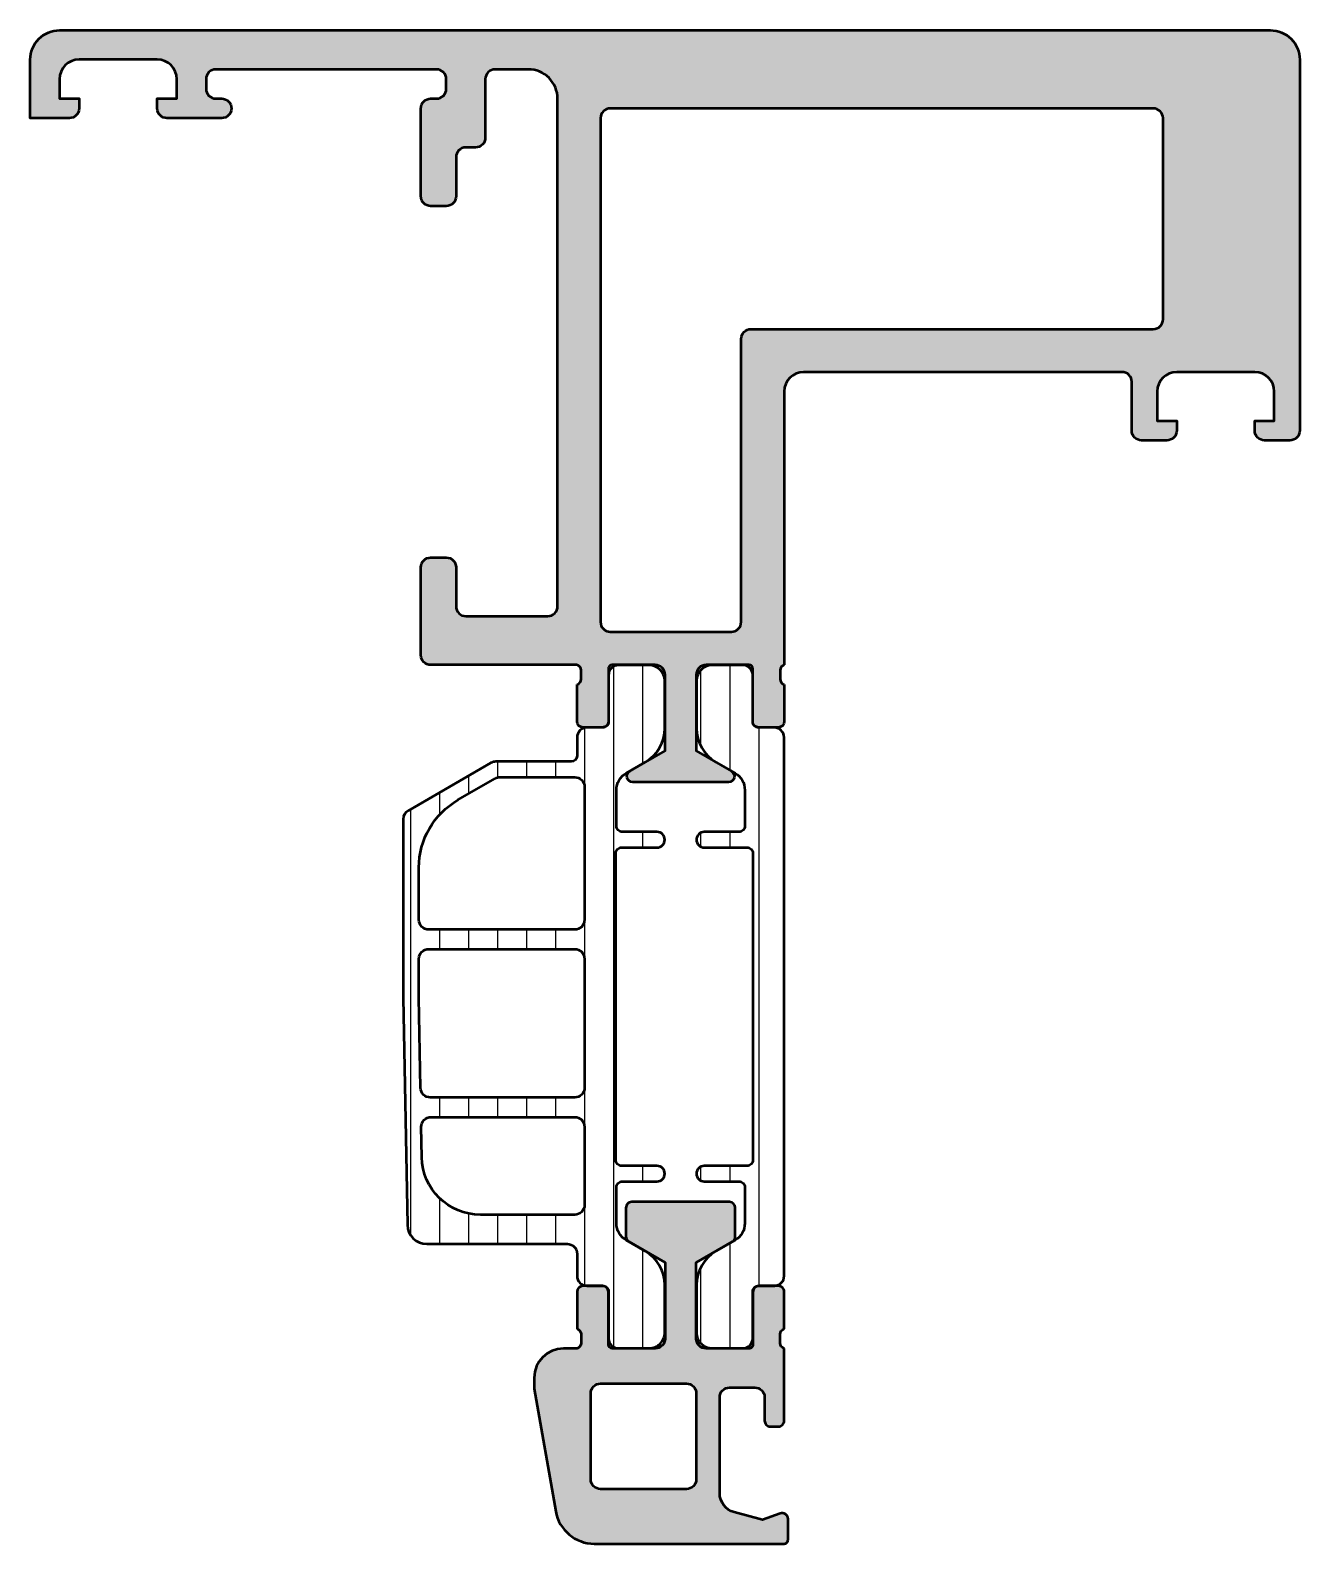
# Model space of a CAD drawing. Extents: x -38.8 to 26.2, y 0 to 77.5.
import ezdxf

# ---------------------------------------------------------------- set-up
doc = ezdxf.new("R2010")
doc.units = 0
for name, color, linetype, lineweight in [('0S-Alu contour', 7, 'Continuous', 50), ('0S-Alu hatch', 252, 'Continuous', 25), ('0S-Plastic contour', 254, 'Continuous', 50), ('0S-Plastic hatch', 253, 'Continuous', 25)]:
    doc.layers.add(name, color=color, linetype=linetype, lineweight=lineweight)
pattern_1 = [(90, (0, 0), (-1.4859, 0), [])]

# ---------------------------------------------------------------- blocks, each defined once
blk = doc.blocks.new('357640__4ABAD2BA_2302_4060_A667_C26B5E44350F_')
at = {"layer": '0S-Alu hatch'}
h = blk.add_hatch(color=256, dxfattribs=at)
edge = h.paths.add_edge_path()
edge.add_line((-12.99998698017615, 8.500011915970234), (-12.9999874679776, 7.939804591050304))
edge.add_line((-12.9999874679776, 7.939804591050304), (-11.89140921859493, 1.652714777501813))
edge.add_arc((-9.921793427832, 2.000009517999259), 1.999999999999967, 189.9999530246873, 269.9999438409196)
edge.add_line((-9.921795388153715, 9.5180002533e-06), (-0.1999944007003762, -1.09285736e-08))
edge.add_arc((-0.1999942046682008, 0.1999999890713298), 0.1999999999999994, 269.9999438409185, 360.0000483193646)
edge.add_line((5.7953317275e-06, 0.2000001577113991), (6.6988901608e-06, 1.271541541031623))
edge.add_arc((-0.2999933011097227, 1.271541794001265), 0.2999999999999901, 359.9999516881788, 470.001608166355)
edge.add_line((-0.402607256597749, 1.553446700200316), (-1.29999374089057, 1.226796206612419))
edge.add_line((-1.29999374089057, 1.226796206612419), (-2.759081968120547, 1.617757718784403))
edge.add_ellipse((-2.500262923018013, 2.583683545073512), major_axis=(-1.000000000000042, 0), ratio=1, start_angle=-4.9885519899817155e-05, end_angle=74.99999999999989, ccw=False)
edge.add_line((-3.500262923017676, 2.583684415740084), (-3.500258579833101, 7.500027988619464))
edge.add_ellipse((-3.000258579833442, 7.500027553243768), major_axis=(-0.4999999999998485, 0), ratio=1, start_angle=269.99995010963244, end_angle=359.99995011448, ccw=False)
edge.add_line((-3.000258144457852, 8.000027553243427), (-1.699987415535048, 8.000026421030483))
edge.add_ellipse((-1.699987850910837, 7.500026421030696), major_axis=(-0.4999999999999764, 0), ratio=1, start_angle=180.0000498928255, end_angle=269.9999501096096, ccw=False)
edge.add_line((-1.19998785091105, 7.500026856427735), (-1.19998889615028, 6.299638640796175))
edge.add_arc((-0.9001596891120158, 6.299625952192755), 0.2998292073067519, 179.9975752747276, 269.999950109574)
edge.add_line((-0.9001599501889572, 5.999796744886117), (-0.4999891572375219, 5.99979639643756))
edge.add_arc((-0.4999888960126669, 6.299796396437443), 0.2999999999999972, 269.9999501097277, 360.0000498928255)
edge.add_line((-0.1999888960127834, 6.299796657675666), (-0.1999856740879977, 9.999961334815424))
edge.add_ellipse((-0.1211477905528611, 10.26748680312663), major_axis=(-0.2789001399702585, 0), ratio=1, start_angle=-1.1645893691609785, end_angle=73.5801235853803, ccw=False)
edge.add_line((-0.3999903196891213, 10.27315531442357), (-0.3999903197274932, 10.72744582505061))
edge.add_ellipse((-0.1211222240851058, 10.73310648455111), major_axis=(-0.278925541736845, 0), ratio=1, start_angle=-73.57540543989722, end_angle=1.1628700777056906, ccw=False)
edge.add_line((-0.1999893197503584, 11.00064982506722), (-0.1999893199102303, 12.89996631444924))
edge.add_arc((-0.4999893199104833, 12.89996631442419), 0.3000000000002529, 0, 90.00000000484599)
edge.add_line((-0.4999893199358568, 13.19996631442444), (-1.499989319934933, 13.19996631434031))
edge.add_arc((-1.499989319909957, 12.89996631433972), 0.300000000000594, 90.00000000476997, 180)
edge.add_line((-1.799989319910551, 12.89996631433972), (-1.799989319682353, 10.20000225585426))
edge.add_ellipse((-1.999989319682271, 10.20000225583736), major_axis=(-0.1999999999999176, 0), ratio=1, start_angle=89.9999487054614, end_angle=180, ccw=False)
edge.add_line((-1.999989498733988, 10.00000225583752), (-4.200004510540608, 10.00000422541973))
edge.add_ellipse((-4.200003693690028, 10.50000409759235), major_axis=(-0.4999998721732901, 0), ratio=1, start_angle=-7.174747167937312e-05, end_angle=89.9999063957946, ccw=False)
edge.add_line((-4.700003565862926, 10.500004723707), (-4.700000169898707, 14.40004237939717))
edge.add_line((-4.700000169898707, 14.40004237939717), (-2.849982675475537, 15.46814832993499))
edge.add_arc((-2.999982449247319, 15.72795608168241), 0.2999999999993946, 299.9999501096179, 360.0000234127089)
edge.add_line((-2.699982449247949, 15.72795620427107), (-2.699983050218996, 17.20000333633987))
edge.add_arc((-2.999983050219064, 17.20000321384635), 0.3000000000000932, 2.33815542528e-05, 89.99995010956076)
edge.add_line((-2.999982788993335, 17.50000321384633), (-7.99998278899099, 17.50000756760404))
edge.add_arc((-7.999983050216545, 17.20000756760424), 0.2999999999999119, 89.999950109594, 179.9999765872911)
edge.add_line((-8.299983050216431, 17.2000076901929), (-8.299982449242547, 15.72795307136025))
edge.add_arc((-7.99998244924291, 15.72795319385415), 0.2999999999996634, 180.0000234127089, 239.9999501096357)
edge.add_line((-8.149982675470463, 15.46814570333187), (-6.299979583949671, 14.40004377258204))
edge.add_line((-6.299979583949671, 14.40004377258204), (-6.299982979913906, 10.50000597383655))
edge.add_ellipse((-6.799982614256151, 10.5000061707935), major_axis=(-0.4999996343422841, 0), ratio=1, start_angle=89.99995010902762, end_angle=179.9999774274132, ccw=False)
edge.add_line((-6.799983049636701, 10.0000065364514), (-8.999989663148838, 10.00000859850672))
edge.add_ellipse((-8.99998949129063, 10.20000842689876), major_axis=(-0.1999998283921115, 0), ratio=1, start_angle=0, end_angle=89.99995076620792, ccw=False)
edge.add_line((-9.199989319682741, 10.20000842689876), (-9.199989319910564, 12.89996653003301))
edge.add_arc((-9.49998931991085, 12.89996653000713), 0.3000000000002849, 0, 90.00000000490842)
edge.add_line((-9.49998931993655, 13.19996653000742), (-10.49998931993606, 13.19996652992306))
edge.add_arc((-10.49998931991038, 12.89996652992315), 0.2999999999999119, 90.00000000490365, 180)
edge.add_line((-10.79998931991029, 12.89996652992315), (-10.79998931975024, 11.00065004051532))
edge.add_ellipse((-10.87885641537054, 10.73310669998572), major_axis=(-0.2789255417370709, 0), ratio=1, start_angle=178.8371299319512, end_angle=253.5754054495378, ccw=False)
edge.add_line((-10.59998831972697, 10.72744604053221), (-10.59998831968871, 10.27315552990521))
edge.add_ellipse((-10.87940851828824, 10.26744081082283), major_axis=(-0.2794786313827805, 0), ratio=1, start_angle=106.88458253819871, end_angle=181.171653461347, ccw=False)
edge.add_line((-10.79823542588536, 10.00001000768051), (-11.49998569304846, 10.00001060984226))
edge.add_arc((-11.49998698017671, 8.500010609842803), 1.500000000000012, 89.9999508353224, 179.9999501071745)
edge = h.paths.add_edge_path()
edge.add_line((-10.10026223700985, 3.300008367844597), (-10.10025840568065, 7.700033735579836))
edge.add_ellipse((-9.600466176886492, 7.700241071573842), major_axis=(-0.4997922718002397, 0), ratio=1, start_angle=-90.02381396960482, end_angle=0.02376883039397626, ccw=False)
edge.add_line((-9.60025844714221, 8.200033300204497), (-5.20025797030668, 8.200029468896838))
edge.add_ellipse((-5.200050634363648, 7.700237239854089), major_axis=(-0.4997922720488109, 0), ratio=1, start_angle=179.9761313946628, end_angle=270.02376882453405, ccw=False)
edge.add_line((-4.700258405682734, 7.700029033521005), (-4.70026223701188, 3.300003665785608))
edge.add_ellipse((-5.200016920065223, 3.299759736995781), major_axis=(-0.4997547425838017, 0), ratio=1, start_angle=89.97182503693568, end_angle=180.0279658991158, ccw=False)
edge.add_line((-5.200262672387047, 2.800005054835826), (-9.600262672385014, 2.800008886143272))
edge.add_ellipse((-9.60050755438246, 3.299763568730057), major_axis=(-0.4997547425834098, 0), ratio=1, start_angle=-0.02806567993087583, end_angle=90.0280751822811, ccw=False)
at = {"layer": '0S-Alu contour', "color": 7}
for points in [[(-8.299983050216431, 17.2000076901929), (-8.299982449242547, 15.72795307136025)], [(-2.999982788993335, 17.50000321384633), (-7.99998278899099, 17.50000756760404)], [(-2.699982449247949, 15.72795620427107), (-2.699983050218996, 17.20000333633987)], [(-8.149982675470463, 15.46814570333187), (-6.299979583949671, 14.40004377258204), (-6.299982979913906, 10.50000597383655)], [(-4.700003565862926, 10.500004723707), (-4.700000169898707, 14.40004237939717), (-2.849982675475537, 15.46814832993499)], [(-9.49998931993655, 13.19996653000742), (-10.49998931993606, 13.19996652992306)], [(-0.4999893199358568, 13.19996631442444), (-1.499989319934933, 13.19996631434031)], [(-10.79998931991029, 12.89996652992315), (-10.79998931975024, 11.00065004051532)], [(-9.199989319682741, 10.20000842689876), (-9.199989319910564, 12.89996653003301)], [(-1.799989319910551, 12.89996631433972), (-1.799989319682353, 10.20000225585426)], [(-0.1999893197503584, 11.00064982506722), (-0.1999893199102303, 12.89996631444924)], [(-10.59998831972697, 10.72744604053221), (-10.59998831968871, 10.27315552990521)], [(-0.3999903196891213, 10.27315531442357), (-0.3999903197274932, 10.72744582505061)], [(-10.79823542588536, 10.00001000768051), (-11.49998569304846, 10.00001060984226)], [(-6.799983049636701, 10.0000065364514), (-8.999989663148838, 10.00000859850672)], [(-1.999989498733988, 10.00000225583752), (-4.200004510540608, 10.00000422541973)], [(-0.1999888960127834, 6.299796657675666), (-0.1999856740879977, 9.999961334815424)], [(-12.99998698017615, 8.500011915970234), (-12.9999874679776, 7.939804591050304), (-11.89140921859493, 1.652714777501813)], [(-9.60025844714221, 8.200033300204497), (-5.20025797030668, 8.200029468896838)], [(-3.000258144457852, 8.000027553243427), (-1.699987415535048, 8.000026421030483)], [(-10.10026223700985, 3.300008367844597), (-10.10025840568065, 7.700033735579836)], [(-4.700258405682734, 7.700029033521005), (-4.70026223701188, 3.300003665785608)], [(-3.500262923017676, 2.583684415740084), (-3.500258579833101, 7.500027988619464)], [(-1.19998785091105, 7.500026856427735), (-1.19998889615028, 6.299638640796175)], [(-0.9001599501889572, 5.999796744886117), (-0.4999891572375219, 5.99979639643756)], [(-5.200262672387047, 2.800005054835826), (-9.600262672385014, 2.800008886143272)], [(-0.402607256597749, 1.553446700200316), (-1.29999374089057, 1.226796206612419), (-2.759081968120547, 1.617757718784403)], [(5.7953317275e-06, 0.2000001577113991), (6.6988901608e-06, 1.271541541031623)], [(-9.921795388153715, 9.5180002533e-06), (-0.1999944007003762, -1.09285736e-08)]]:
    blk.add_lwpolyline(points, dxfattribs=at)
for centre, radius, start, end in [((-7.999983050216545, 17.20000756760424), 0.2999999999999119, 89.999950109594, 179.9999765872911), ((-2.999983050219064, 17.20000321384635), 0.3000000000000932, 2.33815542528e-05, 89.99995010956076), ((-7.99998244924291, 15.72795319385415), 0.2999999999996634, 180.0000234127089, 239.9999501096357), ((-2.999982449247319, 15.72795608168241), 0.2999999999993946, 299.9999501096179, 2.34127089025e-05), ((-10.49998931991038, 12.89996652992315), 0.2999999999999119, 90.00000000490365, 180), ((-9.49998931991085, 12.89996653000713), 0.3000000000002849, 0, 90.00000000490842), ((-1.499989319909957, 12.89996631433972), 0.300000000000594, 90.00000000476997, 180), ((-0.4999893199104833, 12.89996631442419), 0.3000000000002529, 0, 90.00000000484599), ((-11.49998698017671, 8.500010609842803), 1.500000000000012, 89.9999508353224, 179.9999501071745), ((-0.9001596891120158, 6.299625952192755), 0.2998292073067519, 179.9975752747276, 269.999950109574), ((-0.4999888960126669, 6.299796396437443), 0.2999999999999972, 269.9999501097277, 4.98928254792e-05), ((-9.921793427832, 2.000009517999259), 1.999999999999967, 189.9999530246873, 269.9999438409196), ((-0.2999933011097227, 1.271541794001265), 0.2999999999999901, 359.9999516881788, 110.001608166355), ((-0.1999942046682008, 0.1999999890713298), 0.1999999999999994, 269.9999438409185, 4.8319364578e-05)]:
    blk.add_arc(centre, radius, start, end, dxfattribs=at)
at = {"layer": '0S-Alu contour', "color": 7, "extrusion": (0, 0, -1)}
for centre, radius, start, end in [((10.87885641537054, 10.73310669998572), 0.2789255417370709, 106.4245945504622, 181.1628700680489), ((0.1211222240851058, 10.73310648455111), 0.278925541736845, 358.8371299222943, 73.57540543989718), ((10.87940851828824, 10.26744081082283), 0.2794786313827805, 178.828346538653, 253.1154174618013), ((8.99998949129063, 10.20000842689876), 0.1999998283921115, 270.0000492337921, 0), ((6.799982614256151, 10.5000061707935), 0.4999996343422841, 180.0000225725868, 270.0000498909724), ((4.200003693690028, 10.50000409759235), 0.4999998721732901, 270.0000936042054, 7.17474717217e-05), ((1.999989319682271, 10.20000225583736), 0.1999999999999176, 180, 270.0000512945386), ((0.1211477905528611, 10.26748680312663), 0.2789001399702585, 286.4198764146197, 1.164589369160962), ((9.600466176886492, 7.700241071573842), 0.4997922718002397, 359.976231169606, 90.02381396960484), ((5.200050634363648, 7.700237239854089), 0.4997922720488109, 89.97623117546598, 180.0238686053373), ((3.000258579833442, 7.500027553243768), 0.4999999999998485, 4.98855199919e-05, 90.00004989036758), ((1.699987850910837, 7.500026421030696), 0.4999999999999764, 90.00004989039039, 179.9999501071745), ((9.60050755438246, 3.299763568730057), 0.4997547425834098, 269.9719248177189, 0.0280656799309113), ((5.200016920065223, 3.299759736995781), 0.4997547425838017, 179.9720341008842, 270.0281749630643), ((2.500262923018013, 2.583683545073512), 1.000000000000042, 285.0000000000001, 4.98855199919e-05)]:
    blk.add_arc(centre, radius, start, end, dxfattribs=at)
blk = doc.blocks.new('244849__07C2745D_5B6A_4491_8F00_3525E1FFDE5E___87A198A5_6411_4B7C_A921_4C7E28231247_')
at = {"layer": '0S-Plastic hatch'}
h = blk.add_hatch(dxfattribs=at)
h.set_pattern_fill('ANSI31', color=256, scale=0.4680000000000001, angle=45, style=0)
h.set_pattern_definition(pattern_1)
edge = h.paths.add_edge_path()
edge.add_line((-1.799989319661051, 35.34984450587792), (-1.799989319661051, 19.65016638897646))
edge.add_ellipse((-2.099983725031407, 19.65016638897647), major_axis=(-0.2999944053703558, 0), ratio=1, start_angle=89.9991258755677, end_angle=180, ccw=False)
edge.add_line((-2.099988301850878, 19.35017198364103), (-4.289993133407634, 19.35016451970016))
edge.add_arc((-4.289991776348145, 18.95017062321808), 0.3999938964843749, 90.00019438741926, 270.0001943874192)
edge.add_line((-4.289990419288656, 18.55017672673601), (-2.512002491713275, 18.55018286699379))
edge.add_ellipse((-2.512001473903289, 18.25018286699542), major_axis=(-0.3000000000001037, 0), ratio=1, start_angle=180.0001943868418, end_angle=270.00019438738843, ccw=False)
edge.add_line((-2.212001473904912, 18.25018388480254), (-2.211998669048107, 16.40488966657753))
edge.add_ellipse((-3.211998669042223, 16.40488627387724), major_axis=(-0.9999999999998719, 0), ratio=1, start_angle=120.00019438741259, end_angle=180.0001943868418, ccw=False)
edge.add_line((-2.711995730880453, 15.53886256644809), (-3.690055152552865, 14.97417527170336))
edge.add_arc((-2.690049276229203, 13.24212785684472), 2.000000000000089, 120.0001943874109, 180)
edge.add_line((-4.690049276229292, 13.24212785684472), (-4.690049276229267, 10.81000591136721))
edge.add_arc((-3.890049276229312, 10.81000591136718), 0.7999999999999546, 180, 270.0000000000046)
edge.add_line((-3.890049276229248, 10.01000591136723), (-2.309954240100196, 10.01000591136721))
edge.add_arc((-2.309954240100161, 10.51000591136721), 0.5, 269.9999999999959, 360.0012329561579)
edge.add_line((-1.809954240215929, 10.51001667093946), (-1.810005670319121, 12.90999945562413))
edge.add_ellipse((-1.510005670388579, 12.91000591136721), major_axis=(-0.3000000000000027, 0), ratio=1, start_angle=-89.99999999999858, end_angle=0.0012329561578781068, ccw=False)
edge.add_line((-1.510005670388586, 13.21000591136721), (-0.6999972246921474, 13.2100059113672))
edge.add_arc((-0.6999972246921047, 13.71002170882472), 0.5000157974575217, 269.9999999999951, 360.4552319797584)
edge.add_line((-0.199997209585922, 13.71399444099522), (-0.1999814297452573, 41.28600133289967))
edge.add_arc((-0.699997224692126, 41.28997419044834), 0.5000315777962939, 359.5447680202393, 449.9999999999959)
edge.add_line((-0.6999972246920904, 41.79000576824463), (-1.510005670388572, 41.79000576824461))
edge.add_ellipse((-1.510005670388572, 42.09000576824464), major_axis=(-0.3000000000000256, 0), ratio=1, start_angle=-0.0012329561578781068, end_angle=90, ccw=False)
edge.add_line((-1.810005670319137, 42.09001222398798), (-1.809954240215915, 44.48999500867278))
edge.add_arc((-2.309954240100196, 44.49000576824463), 0.5000000000000494, 359.9987670438421, 449.9999999999976)
edge.add_line((-2.309954240100175, 44.99000576824468), (-3.890049276229255, 44.99000576824466))
edge.add_arc((-3.890049276229241, 44.19000576824466), 0.8000000000000113, 90.00000000000102, 180)
edge.add_line((-4.690049276229252, 44.19000576824466), (-4.690049276229281, 41.75788382276707))
edge.add_arc((-2.690049276229323, 41.75788382276706), 1.999999999999957, 180, 239.999805612592)
edge.add_line((-3.690055152552832, 40.02583640790848), (-2.711995730880488, 39.46114911316377))
edge.add_ellipse((-3.211998669042159, 38.59512540573463), major_axis=(-0.9999999999998109, 0), ratio=1, start_angle=179.9998056131583, end_angle=239.9998056125919, ccw=False)
edge.add_line((-2.211998669048103, 38.59512201304422), (-2.212001473904862, 36.74982701004883))
edge.add_ellipse((-2.512001473903211, 36.74982802785891), major_axis=(-0.3000000000000753, 0), ratio=1, start_angle=89.99980561259531, end_angle=179.9998056131583, ccw=False)
edge.add_line((-2.512002491713282, 36.44982802786056), (-4.289990419288635, 36.4498341681184))
edge.add_arc((-4.289991776348138, 36.04984027163633), 0.3999938964843678, 89.99980561257871, 269.9998056125787)
edge.add_line((-4.289993133407641, 35.64984637515427), (-2.099988301850885, 35.64983891121342))
edge.add_ellipse((-2.099983725031499, 35.34984450587791), major_axis=(-0.2999944053704236, 0), ratio=1, start_angle=180, end_angle=270.000874124416, ccw=False)
at = {"layer": '0S-Plastic contour', "color": 7}
for points in [[(-2.309954240100175, 44.99000576824468), (-3.890049276229255, 44.99000576824466)], [(-4.690049276229252, 44.19000576824466), (-4.690049276229281, 41.75788382276707)], [(-1.810005670319137, 42.09001222398798), (-1.809954240215915, 44.48999500867278)], [(-0.6999972246920904, 41.79000576824463), (-1.510005670388572, 41.79000576824461)], [(-0.199997209585922, 13.71399444099522), (-0.1999814297452573, 41.28600133289967)], [(-3.690055152552832, 40.02583640790848), (-2.711995730880488, 39.46114911316377)], [(-2.211998669048103, 38.59512201304422), (-2.212001473904862, 36.74982701004883)], [(-2.512002491713282, 36.44982802786056), (-4.289990419288635, 36.4498341681184)], [(-4.289993133407641, 35.64984637515427), (-2.099988301850885, 35.64983891121342)], [(-1.799989319661051, 35.34984450587792), (-1.799989319661051, 19.65016638897646)], [(-2.099988301850878, 19.35017198364103), (-4.289993133407634, 19.35016451970016)], [(-4.289990419288656, 18.55017672673601), (-2.512002491713275, 18.55018286699379)], [(-2.212001473904912, 18.25018388480254), (-2.211998669048107, 16.40488966657753)], [(-2.711995730880453, 15.53886256644809), (-3.690055152552865, 14.97417527170336)], [(-4.690049276229292, 13.24212785684472), (-4.690049276229267, 10.81000591136721)], [(-1.510005670388586, 13.21000591136721), (-0.6999972246921474, 13.2100059113672)], [(-1.809954240215929, 10.51001667093946), (-1.810005670319121, 12.90999945562413)], [(-3.890049276229248, 10.01000591136723), (-2.309954240100196, 10.01000591136721)]]:
    blk.add_lwpolyline(points, dxfattribs=at)
for centre, radius, start, end in [((-3.890049276229241, 44.19000576824466), 0.8000000000000113, 90.00000000000102, 180), ((-2.309954240100196, 44.49000576824463), 0.5000000000000494, 359.9987670438421, 89.99999999999756), ((-2.690049276229323, 41.75788382276706), 1.999999999999957, 180, 239.999805612592), ((-0.699997224692126, 41.28997419044834), 0.5000315777962939, 359.5447680202393, 89.99999999999594), ((-4.289991776348138, 36.04984027163633), 0.3999938964843678, 89.99980561257871, 269.9998056125787), ((-4.289991776348145, 18.95017062321808), 0.3999938964843749, 90.00019438741926, 270.0001943874192), ((-2.690049276229203, 13.24212785684472), 2.000000000000089, 120.0001943874109, 180), ((-0.6999972246921047, 13.71002170882472), 0.5000157974575217, 269.9999999999951, 0.4552319797584004), ((-3.890049276229312, 10.81000591136718), 0.7999999999999546, 180, 270.0000000000046), ((-2.309954240100161, 10.51000591136721), 0.5, 269.9999999999959, 0.0012329561579005)]:
    blk.add_arc(centre, radius, start, end, dxfattribs=at)
at = {"layer": '0S-Plastic contour', "color": 7, "extrusion": (0, 0, -1)}
for centre, radius, start, end in [((1.510005670388572, 42.09000576824464), 0.3000000000000256, 270, 0.0012329561579005), ((3.211998669042159, 38.59512540573463), 0.9999999999998109, 120.0001943874081, 180.0001943868418), ((2.512001473903211, 36.74982802785891), 0.3000000000000753, 180.0001943868418, 270.0001943874047), ((2.099983725031499, 35.34984450587791), 0.2999944053704236, 89.99912587558399, 180), ((2.099983725031407, 19.65016638897647), 0.2999944053703558, 180, 270.0008741244323), ((2.512001473903289, 18.25018286699542), 0.3000000000001037, 89.9998056126116, 179.9998056131582), ((3.211998669042223, 16.40488627387724), 0.9999999999998719, 179.9998056131582, 239.9998056125874), ((1.510005670388579, 12.91000591136721), 0.3000000000000027, 359.9987670438421, 89.99999999999864)]:
    blk.add_arc(centre, radius, start, end, dxfattribs=at)
blk = doc.blocks.new('244849__6F417FC9_45C0_46DA_BBD3_E0302C6D59ED___73F438E8_B199_40BF_966F_C36FF7A98B08_')
at = {"layer": '0S-Plastic hatch'}
h = blk.add_hatch(dxfattribs=at)
h.set_pattern_fill('ANSI31', color=256, scale=0.4680000000000001, angle=45, style=0)
h.set_pattern_definition(pattern_1)
edge = h.paths.add_edge_path()
edge.add_line((-19.70052564879734, 37.1044998614461), (-19.70052564879734, 27.9494800937633))
edge.add_line((-19.70052564879734, 27.9494800937633), (-19.49282995111086, 16.33160569799352))
edge.add_arc((-18.49298971093268, 16.34948009645789), 1.000000000000012, 181.0241821349763, 269.9999982466132)
edge.add_line((-18.49298974153505, 15.34948009645788), (-11.30049138450593, 15.34947987635027))
edge.add_ellipse((-11.30049139980829, 14.84947987635029), major_axis=(-0.499999999999986, 0), ratio=1, start_angle=180, end_angle=269.99999824647847, ccw=False)
edge.add_line((-10.80049139980831, 14.84947987635029), (-10.80049139980826, 13.71337602779894))
edge.add_arc((-10.30048317022096, 13.70940323036057), 0.5000240121979318, 179.5447680202392, 269.9999999999986)
edge.add_line((-10.30048317022097, 13.20937921816264), (-9.49047472452456, 13.20937921816264))
edge.add_ellipse((-9.490474724524514, 12.90937921816261), major_axis=(-0.3000000000000256, 0), ratio=1, start_angle=179.9987670438422, end_angle=270.0000000000088, ccw=False)
edge.add_line((-9.19047472459395, 12.90937276241926), (-9.190526154697208, 10.50938997773451))
edge.add_arc((-8.690526154812922, 10.5093792181627), 0.5000000000000565, 179.9987670438421, 270.0000000000041)
edge.add_line((-8.690526154812886, 10.00937921816265), (-7.110431118683834, 10.0093792181627))
edge.add_arc((-7.110431118683795, 10.80937921816266), 0.7999999999999546, 269.9999999999972, 360)
edge.add_line((-6.31043111868384, 10.80937921816266), (-6.310431118683908, 13.24150116364015))
edge.add_arc((-8.310431118683827, 13.24150116364029), 1.999999999999918, 0, 59.99980561258627)
edge.add_line((-7.310425242360166, 14.97354857849874), (-8.288484664032637, 15.53823587324356))
edge.add_ellipse((-7.788481725871008, 16.40425958067267), major_axis=(-0.9999999999997589, 0), ratio=1, start_angle=-0.00019438684182659927, end_angle=59.99980561259298, ccw=False)
edge.add_line((-8.788481725865012, 16.40426297336308), (-8.788478921008291, 18.24955797635843))
edge.add_ellipse((-8.488478921009929, 18.24955695854825), major_axis=(-0.3000000000000895, 0), ratio=1, start_angle=269.9998056125831, end_angle=359.99980561315823, ccw=False)
edge.add_line((-8.488477903199794, 18.54955695854662), (-6.710489975624497, 18.54955081828879))
edge.add_arc((-6.710488618564987, 18.94954471477089), 0.3999938964844033, 269.9998056125777, 449.9998056125776)
edge.add_line((-6.710487261505477, 19.34953861125299), (-8.520219348901575, 19.34954607519373))
edge.add_ellipse((-8.520223925720977, 19.64954048052922), major_axis=(-0.2999944053704093, 0), ratio=1, start_angle=0, end_angle=90.00087412441877, ccw=False)
edge.add_line((-8.820218331091384, 19.64954048052922), (-8.820218331091379, 35.3492178126734))
edge.add_ellipse((-8.520223925720991, 35.34921781267337), major_axis=(-0.2999944053703878, 0), ratio=1, start_angle=269.9991258755724, end_angle=360, ccw=False)
edge.add_line((-8.520219348901543, 35.64921221800884), (-6.710487261505484, 35.64921968194969))
edge.add_arc((-6.710488618564987, 36.04921357843179), 0.3999938964844033, 270.0001943874213, 450.0001943874212)
edge.add_line((-6.71048997562449, 36.44920747491389), (-8.488477903199875, 36.44920133465601))
edge.add_ellipse((-8.48847892100991, 36.74920133465429), major_axis=(-0.3000000000000042, 0), ratio=1, start_angle=0.00019438684182659927, end_angle=90.00019438739793, ccw=False)
edge.add_line((-8.788478921008188, 36.74920031684717), (-8.78848172586498, 38.59449531982969))
edge.add_ellipse((-7.788481725870852, 38.59449871253008), major_axis=(-0.9999999999998825, 0), ratio=1, start_angle=-59.99980561258502, end_angle=0.00019438684182659927, ccw=False)
edge.add_line((-8.288484664032662, 39.46052241995923), (-7.310425242360263, 40.02520971470383))
edge.add_arc((-8.310431118683795, 41.7572571295624), 1.999999999999962, 300.0001943874087, 360)
edge.add_line((-6.310431118683831, 41.7572571295624), (-6.310431118683816, 44.18937907504008))
edge.add_arc((-7.110431118683848, 44.18937907504006), 0.8000000000000326, 0, 89.99999999999974)
edge.add_line((-7.110431118683845, 44.9893790750401), (-8.690526154812868, 44.98937907504009))
edge.add_arc((-8.690526154812918, 44.48937907504007), 0.5000000000000142, 89.99999999999429, 180.0012329561579)
edge.add_line((-9.190526154697164, 44.48936831546784), (-9.190474724594036, 42.08938553078311))
edge.add_ellipse((-9.490474724524582, 42.08937907504004), major_axis=(-0.3000000000000062, 0), ratio=1, start_angle=89.99999999998852, end_angle=180.0012329561579, ccw=False)
edge.add_line((-9.49047472452464, 41.78937907504003), (-10.30048317022092, 41.78937907504004))
edge.add_arc((-10.300483170221, 41.28934749724375), 0.5000315777962925, 89.99999999999064, 180.4552319797512)
edge.add_line((-10.80049896516787, 41.28537463969516), (-10.80049139980823, 40.34947986104802))
edge.add_ellipse((-11.10049139980827, 40.34947986104799), major_axis=(-0.3000000000000362, 0), ratio=1, start_angle=90.0000000000129, end_angle=180, ccw=False)
edge.add_line((-11.1004913998082, 40.04947986104795), (-14.96604686135059, 40.04947986104801))
edge.add_arc((-14.96604686135075, 39.54947986104818), 0.4999999999998366, 89.99999999998086, 119.9999999999812)
edge.add_line((-15.21604686135053, 39.98249256294034), (-19.45056042272046, 37.53749248474245))
edge.add_arc((-19.20052564879736, 37.10449986144592), 0.4999999999999771, 120.0046013551469, 180)
edge = h.paths.add_edge_path()
edge.add_ellipse((-14.90052564879776, 34.62213390230405), major_axis=(-3.999999999999609, 0), ratio=1, start_angle=299.9999999999986, end_angle=360, ccw=False)
edge.add_line((-16.90052564879748, 38.08623551744151), (-15.00175274783817, 39.18249256294038))
edge.add_ellipse((-14.75175274783837, 38.74947986104853), major_axis=(-0.4999999999995856, 0), ratio=1, start_angle=270.00000000000693, end_angle=300.0000000000013, ccw=False)
edge.add_line((-14.75175274783843, 39.24947986104811), (-10.92027916657259, 39.24947986104806))
edge.add_ellipse((-10.92027916657254, 38.74947986104805), major_axis=(-0.5000000000000071, 0), ratio=1, start_angle=180, end_angle=270.0000000000057, ccw=False)
edge.add_line((-10.42027916657254, 38.74947986104806), (-10.42027916657254, 31.94951114425271))
edge.add_ellipse((-10.92027916657245, 31.94951114425271), major_axis=(-0.4999999999999112, 0), ratio=1, start_angle=90.00000000000608, end_angle=180, ccw=False)
edge.add_line((-10.92027916657239, 31.4495111442528), (-18.40052564879728, 31.44951114425279))
edge.add_ellipse((-18.40052564879728, 31.94951114425288), major_axis=(-0.5000000000000889, 0), ratio=1, start_angle=0, end_angle=89.9999999999996, ccw=False)
edge.add_line((-18.90052564879737, 31.94951114425291), (-18.90052564879737, 34.62213390230405))
edge = h.paths.add_edge_path()
edge.add_line((-18.81813050148084, 23.34054267711642), (-18.90052564879734, 27.94948009376353))
edge.add_line((-18.90052564879734, 27.94948009376353), (-18.90052564879737, 29.94951114425287))
edge.add_ellipse((-18.40052564879744, 29.94951114425287), major_axis=(-0.499999999999929, 0), ratio=1, start_angle=269.9999999999951, end_angle=360, ccw=False)
edge.add_line((-18.4005256487974, 30.4495111442528), (-10.92027916657258, 30.44951114425285))
edge.add_ellipse((-10.92027916657266, 29.94951114425273), major_axis=(-0.5000000000001208, 0), ratio=1, start_angle=180, end_angle=269.999999999991, ccw=False)
edge.add_line((-10.42027916657254, 29.94951114425268), (-10.42027916657265, 23.34947987634853))
edge.add_ellipse((-10.92027916657261, 23.34947987634853), major_axis=(-0.499999999999961, 0), ratio=1, start_angle=89.9999999999971, end_angle=180, ccw=False)
edge.add_line((-10.92027916657264, 22.84947987634857), (-18.31821038139176, 22.84947987634858))
edge.add_ellipse((-18.31821038139171, 23.34947987634861), major_axis=(-0.5000000000000356, 0), ratio=1, start_angle=1.0241821349770817, end_angle=89.99999999999432, ccw=False)
edge = h.paths.add_edge_path()
edge.add_ellipse((-15.75524052715928, 19.84947987634862), major_axis=(-3.000000000000003, 0), ratio=1, start_angle=1.0241821349757174, end_angle=90.00000000000227, ccw=False)
edge.add_line((-18.75476124769379, 19.79585668095554), (-18.7823945547567, 21.34158099866178))
edge.add_ellipse((-18.28247443466759, 21.35051819789396), major_axis=(-0.5000000000000238, 0), ratio=1, start_angle=-90.00808070482799, end_angle=1.0241821349757174, ccw=False)
edge.add_line((-18.28240391721526, 21.85051819292127), (-10.92027916657243, 21.84947987634862))
edge.add_ellipse((-10.92027916657243, 21.34947987634885), major_axis=(-0.4999999999997727, 0), ratio=1, start_angle=180, end_angle=270, ccw=False)
edge.add_line((-10.42027916657265, 21.34947987634885), (-10.42027916657274, 17.34947987634871))
edge.add_ellipse((-10.92027916657266, 17.34947987634871), major_axis=(-0.4999999999999219, 0), ratio=1, start_angle=89.99999999999591, end_angle=180, ccw=False)
edge.add_line((-10.92027916657269, 16.84947987634879), (-15.75524052715916, 16.84947987634862))
at = {"layer": '0S-Alu contour', "color": 7}
for points in [[(-16.90052564879748, 38.08623551744151), (-15.00175274783817, 39.18249256294038)], [(-14.75175274783843, 39.24947986104811), (-10.92027916657259, 39.24947986104806)], [(-10.42027916657254, 38.74947986104806), (-10.42027916657254, 31.94951114425271)], [(-18.90052564879737, 31.94951114425291), (-18.90052564879737, 34.62213390230405)], [(-10.92027916657239, 31.4495111442528), (-18.40052564879728, 31.44951114425279)], [(-18.4005256487974, 30.4495111442528), (-10.92027916657258, 30.44951114425285)], [(-18.81813050148084, 23.34054267711642), (-18.90052564879734, 27.94948009376353), (-18.90052564879737, 29.94951114425287)], [(-10.42027916657254, 29.94951114425268), (-10.42027916657265, 23.34947987634853)], [(-10.92027916657264, 22.84947987634857), (-18.31821038139176, 22.84947987634858)], [(-18.28240391721526, 21.85051819292127), (-10.92027916657243, 21.84947987634862)], [(-18.75476124769379, 19.79585668095554), (-18.7823945547567, 21.34158099866178)], [(-10.42027916657265, 21.34947987634885), (-10.42027916657274, 17.34947987634871)], [(-10.92027916657269, 16.84947987634879), (-15.75524052715916, 16.84947987634862)]]:
    blk.add_lwpolyline(points, dxfattribs=at)
at = {"layer": '0S-Alu contour', "color": 7, "extrusion": (0, 0, -1)}
for centre, radius, start, end in [((14.75175274783837, 38.74947986104853), 0.4999999999995856, 59.99999999999867, 89.99999999999308), ((10.92027916657254, 38.74947986104805), 0.5000000000000071, 89.99999999999429, 180), ((14.90052564879776, 34.62213390230405), 3.999999999999609, 0, 60.00000000000141), ((18.40052564879728, 31.94951114425288), 0.5000000000000889, 270.0000000000004, 0), ((10.92027916657245, 31.94951114425271), 0.4999999999999112, 180, 269.9999999999939), ((18.40052564879744, 29.94951114425287), 0.499999999999929, 0, 90.00000000000487), ((10.92027916657266, 29.94951114425273), 0.5000000000001208, 90.00000000000895, 180), ((18.31821038139171, 23.34947987634861), 0.5000000000000356, 270.0000000000057, 358.9758178650229), ((10.92027916657261, 23.34947987634853), 0.499999999999961, 180, 270.0000000000029), ((18.28247443466759, 21.35051819789396), 0.5000000000000238, 358.9758178650243, 90.00808070482813), ((10.92027916657243, 21.34947987634885), 0.4999999999997727, 90, 180), ((15.75524052715928, 19.84947987634862), 3.000000000000003, 269.9999999999977, 358.9758178650243), ((10.92027916657266, 17.34947987634871), 0.4999999999999219, 180, 270.0000000000041)]:
    blk.add_arc(centre, radius, start, end, dxfattribs=at)
at = {"layer": '0S-Plastic contour', "color": 7}
for points in [[(-7.110431118683845, 44.9893790750401), (-8.690526154812868, 44.98937907504009)], [(-9.190526154697164, 44.48936831546784), (-9.190474724594036, 42.08938553078311)], [(-6.310431118683831, 41.7572571295624), (-6.310431118683816, 44.18937907504008)], [(-10.80049896516787, 41.28537463969516), (-10.80049139980823, 40.34947986104802)], [(-9.49047472452464, 41.78937907504003), (-10.30048317022092, 41.78937907504004)], [(-15.21604686135053, 39.98249256294034), (-19.45056042272046, 37.53749248474245)], [(-11.1004913998082, 40.04947986104795), (-14.96604686135059, 40.04947986104801)], [(-8.288484664032662, 39.46052241995923), (-7.310425242360263, 40.02520971470383)], [(-8.788478921008188, 36.74920031684717), (-8.78848172586498, 38.59449531982969)], [(-19.70052564879734, 37.1044998614461), (-19.70052564879734, 27.9494800937633), (-19.49282995111086, 16.33160569799352)], [(-6.71048997562449, 36.44920747491389), (-8.488477903199875, 36.44920133465601)], [(-8.820218331091384, 19.64954048052922), (-8.820218331091379, 35.3492178126734)], [(-8.520219348901543, 35.64921221800884), (-6.710487261505484, 35.64921968194969)], [(-6.710487261505477, 19.34953861125299), (-8.520219348901575, 19.34954607519373)], [(-8.788481725865012, 16.40426297336308), (-8.788478921008291, 18.24955797635843)], [(-8.488477903199794, 18.54955695854662), (-6.710489975624497, 18.54955081828879)], [(-7.310425242360166, 14.97354857849874), (-8.288484664032637, 15.53823587324356)], [(-18.49298974153505, 15.34948009645788), (-11.30049138450593, 15.34947987635027)], [(-10.80049139980831, 14.84947987635029), (-10.80049139980826, 13.71337602779894)], [(-10.30048317022097, 13.20937921816264), (-9.49047472452456, 13.20937921816264)], [(-6.31043111868384, 10.80937921816266), (-6.310431118683908, 13.24150116364015)], [(-9.19047472459395, 12.90937276241926), (-9.190526154697208, 10.50938997773451)], [(-8.690526154812886, 10.00937921816265), (-7.110431118683834, 10.0093792181627)]]:
    blk.add_lwpolyline(points, dxfattribs=at)
for centre, radius, start, end in [((-8.690526154812918, 44.48937907504007), 0.5000000000000142, 89.99999999999429, 180.0012329561579), ((-7.110431118683848, 44.18937907504006), 0.8000000000000326, 0, 89.99999999999974), ((-10.300483170221, 41.28934749724375), 0.5000315777962925, 89.99999999999064, 180.4552319797512), ((-8.310431118683795, 41.7572571295624), 1.999999999999962, 300.0001943874087, 0), ((-14.96604686135075, 39.54947986104818), 0.4999999999998366, 89.99999999998086, 119.9999999999812), ((-19.20052564879736, 37.10449986144592), 0.4999999999999771, 120.0046013551469, 180), ((-6.710488618564987, 36.04921357843179), 0.3999938964844033, 270.0001943874213, 90.00019438742127), ((-6.710488618564987, 18.94954471477089), 0.3999938964844033, 269.9998056125777, 89.99980561257769), ((-18.49298971093268, 16.34948009645789), 1.000000000000012, 181.0241821349763, 269.9999982466132), ((-8.310431118683827, 13.24150116364029), 1.999999999999918, 0, 59.99980561258627), ((-10.30048317022096, 13.70940323036057), 0.5000240121979318, 179.5447680202392, 269.9999999999986), ((-8.690526154812922, 10.5093792181627), 0.5000000000000565, 179.9987670438421, 270.0000000000041), ((-7.110431118683795, 10.80937921816266), 0.7999999999999546, 269.9999999999972, 0)]:
    blk.add_arc(centre, radius, start, end, dxfattribs=at)
at = {"layer": '0S-Plastic contour', "color": 7, "extrusion": (0, 0, -1)}
for centre, radius, start, end in [((9.490474724524582, 42.08937907504004), 0.3000000000000062, 179.9987670438421, 270.0000000000115), ((11.10049139980827, 40.34947986104799), 0.3000000000000362, 180, 269.9999999999871), ((7.788481725870852, 38.59449871253008), 0.9999999999998825, 359.9998056131582, 59.99980561258503), ((8.48847892100991, 36.74920133465429), 0.3000000000000042, 269.9998056126021, 359.9998056131582), ((8.520223925720991, 35.34921781267337), 0.2999944053703878, 0, 90.00087412442755), ((8.520223925720977, 19.64954048052922), 0.2999944053704094, 269.9991258755812, 0), ((8.488478921009929, 18.24955695854825), 0.3000000000000895, 0.0001943868417889, 90.00019438741691), ((7.788481725871008, 16.40425958067267), 0.9999999999997589, 300.000194387407, 0.0001943868417889), ((11.30049139980829, 14.84947987635029), 0.499999999999986, 90.00000175352152, 180), ((9.490474724524514, 12.90937921816261), 0.3000000000000256, 89.99999999999118, 180.0012329561579)]:
    blk.add_arc(centre, radius, start, end, dxfattribs=at)
blk = doc.blocks.new('333680__F9A23124_8300_480E_A446_46633EE24DBB_')
at = {"layer": '0S-Alu hatch'}
h = blk.add_hatch(color=256, dxfattribs=at)
edge = h.paths.add_edge_path()
edge.add_line((-37.30000000000006, 75), (-37.30000000000006, 74))
edge.add_line((-37.30000000000006, 74), (-36.30000000000006, 74))
edge.add_line((-36.30000000000006, 74), (-36.30000000000006, 73.5))
edge.add_ellipse((-36.80000000000006, 73.5), major_axis=(-0.5, 0), ratio=1, start_angle=90, end_angle=180, ccw=False)
edge.add_line((-36.80000000000006, 73), (-38.80000000000006, 73))
edge.add_line((-38.80000000000006, 73), (-38.80000000000001, 76.00000000000011))
edge.add_ellipse((-37.30000000000007, 76.00000000000006), major_axis=(-1.499999999999935, 0), ratio=1, start_angle=269.99999999999756, end_angle=360, ccw=False)
edge.add_line((-37.3, 77.5), (24.7000008681897, 77.5))
edge.add_ellipse((24.70002811001478, 76.00002810999882), major_axis=(-1.499971890248554, 0), ratio=1, start_angle=179.9989262571822, end_angle=270.0010405805692, ccw=False)
edge.add_line((26.19999999999994, 76.00000000000438), (26.19999999999996, 57.00000000000017))
edge.add_ellipse((25.69999432902412, 57.00000567097595), major_axis=(-0.5000056710079978, 0), ratio=1, start_angle=90.00064983863439, end_angle=179.9993501627088, ccw=False)
edge.add_line((25.70000000000032, 56.50000000000011), (24.39999694824213, 56.50000000000011))
edge.add_ellipse((24.3999713555239, 56.99997440728171), major_axis=(-0.4999744079366194, 0), ratio=1, start_angle=-0.0029328596137929708, end_angle=90.0029328595989, ccw=False)
edge.add_line((23.8999969482423, 57.00000000000007), (23.89999694824224, 57.50000000000011))
edge.add_line((23.89999694824224, 57.50000000000011), (24.89999694824224, 57.49999999999966))
edge.add_line((24.89999694824224, 57.49999999999966), (24.89999694824264, 58.99999999999869))
edge.add_arc((23.89992794841875, 58.99993100017623), 1.000069002204211, 0.0039531258620306, 89.99604687407165)
edge.add_line((23.8999969482427, 60.00000000000012), (19.89999694824225, 60.00000000000034))
edge.add_arc((19.90002878640011, 58.99996816184247), 1.000031838664691, 90.00182413399514, 179.9981758661003)
edge.add_line((18.89999694824223, 58.99999999999867), (18.89999694824224, 57.49999999999966))
edge.add_line((18.89999694824224, 57.49999999999966), (19.89999694824224, 57.50000000000011))
edge.add_line((19.89999694824224, 57.50000000000011), (19.89999694824269, 57.00000000000001))
edge.add_ellipse((19.40001747590985, 56.99997947233272), major_axis=(-0.4999794727542417, 0), ratio=1, start_angle=89.99764760593729, end_angle=180.0023523939924, ccw=False)
edge.add_line((19.3999969482418, 56.49999999999988), (18.09999771118152, 56.50000000000011))
edge.add_ellipse((18.09973756940491, 56.99973985822334), major_axis=(-0.4997399259321966, 0), ratio=1, start_angle=-0.029825566835427253, end_angle=90.0298255668086, ccw=False)
edge.add_line((17.59999771118168, 57.00000000000018), (17.5999977111817, 59.50000000000022))
edge.add_arc((17.10025785295857, 59.50026014177698), 0.4997399259320972, 359.9701744331647, 450.0298255668329)
edge.add_line((17.09999771118175, 60.00000000000011), (0.8000106811534237, 60.00000000000011))
edge.add_arc((0.8000106811536156, 58.99999999999987), 1.000000000000241, 90.00000000001098, 180)
edge.add_line((-0.1999893188466259, 58.99999999999987), (-0.1999893188466828, 45.0000000000009))
edge.add_arc((-0.1211528723040161, 44.73247940800809), 0.2788950563270281, 106.4198764194361, 181.1645893739714)
edge.add_line((-0.3999903188466696, 44.72681100001034), (-0.3999903188467826, 44.2725204893835))
edge.add_arc((-0.1211222232035851, 44.26685982990647), 0.2789255417371782, 178.837129927121, 253.5754054446985)
edge.add_line((-0.1999893188465123, 43.99931648938344), (-0.1999893188465123, 42.1000000000015))
edge.add_ellipse((-0.4999893188465308, 42.10000000000093), major_axis=(-0.3000000000000184, 0), ratio=1, start_angle=90.0000000000665, end_angle=180, ccw=False)
edge.add_line((-0.4999893188461828, 41.80000000000091), (-1.49998931884567, 41.80000000000092))
edge.add_ellipse((-1.499989318846068, 42.10000000000121), major_axis=(-0.3000000000002956, 0), ratio=1, start_angle=0, end_angle=90.00000000007611, ccw=False)
edge.add_line((-1.799989318846364, 42.10000000000121), (-1.799989318846535, 44.80000000000086))
edge.add_arc((-1.999989318846559, 44.80000000000094), 0.2000000000000242, 0, 90.00000000002238)
edge.add_line((-1.999989318846637, 45.00000000000096), (-4.199989318846405, 44.99999999999885))
edge.add_arc((-4.199989318846341, 44.49999999999891), 0.4999999999999361, 90.00000000000733, 180)
edge.add_line((-4.699989318846277, 44.49999999999891), (-4.699989318846341, 40.59996231588399))
edge.add_line((-4.699989318846341, 40.59996231588399), (-2.898388541791177, 39.5598076222791))
edge.add_ellipse((-3.048388541791361, 39.30000000114359), major_axis=(-0.3000000000002505, 0), ratio=1, start_angle=90.00000000003132, end_angle=239.9999999999872, ccw=False)
edge.add_line((-3.048388541791197, 39.00000000114334), (-7.951590095901668, 39.00000000114358))
edge.add_ellipse((-7.951590095901522, 39.30000000114369), major_axis=(-0.3000000000001108, 0), ratio=1, start_angle=-59.99999999997311, end_angle=89.9999999999722, ccw=False)
edge.add_line((-8.1015900959017, 39.55980762227905), (-6.299989318846307, 40.59996231588405))
edge.add_line((-6.299989318846307, 40.59996231588405), (-6.299989318846421, 44.50000011463099))
edge.add_arc((-6.799988953189128, 44.50000035304926), 0.499999634342764, 359.9999726792433, 450.0000000006342)
edge.add_line((-6.799988953194663, 44.99999998739202), (-8.999989316554357, 45.0000000126073))
edge.add_arc((-8.999989318846644, 44.80000001260731), 0.1999999999999887, 89.99999934330857, 180)
edge.add_line((-9.199989318846633, 44.80000001260731), (-9.199989318846116, 42.10000021634288))
edge.add_ellipse((-9.499989318846787, 42.1000002163436), major_axis=(-0.3000000000006686, 0), ratio=1, start_angle=89.99999999993281, end_angle=180, ccw=False)
edge.add_line((-9.499989318847138, 41.80000021634294), (-10.49998931884629, 41.80000021634316))
edge.add_ellipse((-10.49998931884627, 42.10000021634342), major_axis=(-0.3000000000002601, 0), ratio=1, start_angle=0, end_angle=89.9999999999967, ccw=False)
edge.add_line((-10.79998931884653, 42.10000021634343), (-10.79998931884619, 43.99931670572556))
edge.add_arc((-10.87885641448909, 44.26686004624865), 0.2789255417372101, 286.4245945552927, 361.1628700728778)
edge.add_line((-10.59998831884586, 44.27252070572566), (-10.59998831884604, 44.72681121635242))
edge.add_arc((-10.8788255445731, 44.73247961986138), 0.2788948354658214, 358.8354106260048, 433.5801235805436)
edge.add_line((-10.79998916046211, 45.00000000000056), (-18.29999999999904, 44.99999999999988))
edge.add_ellipse((-18.29999999999918, 45.5000000000002), major_axis=(-0.5000000000003127, 0), ratio=1, start_angle=0, end_angle=90.00000000001671, ccw=False)
edge.add_line((-18.79999999999949, 45.5000000000002), (-18.79999999999949, 50.00000000000034))
edge.add_ellipse((-18.29999999999979, 50.00000000000013), major_axis=(-0.4999999999997016, 0), ratio=1, start_angle=269.9999999999723, end_angle=360, ccw=False)
edge.add_line((-18.29999999999955, 50.49999999999982), (-17.50000000000021, 50.50000000000022))
edge.add_ellipse((-17.49999999999985, 49.99999999999984), major_axis=(-0.5000000000003837, 0), ratio=1, start_angle=180, end_angle=270.0000000000407, ccw=False)
edge.add_line((-16.99999999999947, 49.99999999999984), (-16.9999999999992, 48.00004089974425))
edge.add_arc((-16.49999999999928, 48.00004089974399), 0.4999999999999183, 180, 269.9999999999898)
edge.add_line((-16.49999999999937, 47.50004089974408), (-12.29999732971116, 47.50004089974408))
edge.add_arc((-12.29999732971165, 48.00004089974393), 0.4999999999998579, 270.0000000000561, 360)
edge.add_line((-11.79999732971179, 48.00004089974393), (-11.79999732971168, 73.99994089974427))
edge.add_arc((-13.29999732971144, 73.99994089974405), 1.499999999999765, 0, 90.00000000000476)
edge.add_line((-13.29999732971157, 75.49994089974382), (-15.00005776511192, 75.49994089974382))
edge.add_arc((-15.00005776511194, 75.00000000000001), 0.4999408997438053, 89.99999999999797, 180)
edge.add_line((-15.49999866485575, 75.00000000000001), (-15.49999866485575, 71.99999999999994))
edge.add_ellipse((-15.99999866485572, 71.99999999999997), major_axis=(-0.4999999999999752, 0), ratio=1, start_angle=89.9999999999975, end_angle=180, ccw=False)
edge.add_line((-15.99999866485574, 71.5), (-16.49999866485574, 71.5))
edge.add_arc((-16.49999866485574, 71), 0.5, 90, 180)
edge.add_line((-16.99999866485574, 71), (-16.99999866485574, 69))
edge.add_ellipse((-17.49999866485577, 69.00000000000003), major_axis=(-0.5000000000000285, 0), ratio=1, start_angle=89.9999999999967, end_angle=180, ccw=False)
edge.add_line((-17.4999986648558, 68.5), (-18.29999866485575, 68.5))
edge.add_ellipse((-18.29999866485569, 69.00000000000001), major_axis=(-0.5000000000000142, 0), ratio=1, start_angle=0, end_angle=89.99999999999312, ccw=False)
edge.add_line((-18.79999866485571, 69.00000000000001), (-18.7999986648557, 73.5))
edge.add_ellipse((-18.29999866485568, 73.50000000000003), major_axis=(-0.5000000000000214, 0), ratio=1, start_angle=270.00000000000244, end_angle=360, ccw=False)
edge.add_line((-18.2999986648557, 74.00000000000006), (-17.99999866485574, 74))
edge.add_arc((-17.99999866485574, 74.5), 0.5, 270, 360)
edge.add_line((-17.49999866485574, 74.5), (-17.49999866485574, 75))
edge.add_arc((-17.99999866485575, 75), 0.5000000000000071, 0, 89.9999999999992)
edge.add_line((-17.99999866485574, 75.5), (-29.30000000000001, 75.5))
edge.add_arc((-29.30000000000005, 74.99999999999999), 0.5000000000000142, 89.99999999999511, 180)
edge.add_line((-29.80000000000006, 74.99999999999999), (-29.80000000000006, 74.5))
edge.add_arc((-29.30000000000006, 74.5), 0.5, 180, 270)
edge.add_line((-29.30000000000006, 74), (-29, 74))
edge.add_ellipse((-29, 73.5), major_axis=(-0.5, 0), ratio=1, start_angle=90, end_angle=270, ccw=False)
edge.add_line((-29, 73), (-31.80000000000006, 73))
edge.add_ellipse((-31.80000000000006, 73.5), major_axis=(-0.5, 0), ratio=1, start_angle=0, end_angle=90, ccw=False)
edge.add_line((-32.30000000000006, 73.5), (-32.30000000000006, 74))
edge.add_line((-32.30000000000006, 74), (-31.30000000000006, 74))
edge.add_line((-31.30000000000006, 74), (-31.30000000000006, 75))
edge.add_arc((-32.30000000000006, 75), 1, 0, 90)
edge.add_line((-32.30000000000006, 76), (-36.30000000000006, 76))
edge.add_arc((-36.30000000000006, 75), 1, 90, 180)
edge = h.paths.add_edge_path()
edge.add_arc((-9.099997329711464, 72.9999877810481), 0.500000000000057, 89.99999999999349, 180)
edge.add_line((-9.59999732971152, 72.9999877810481), (-9.599997329711975, 47.19999999999953))
edge.add_arc((-9.099997329711712, 47.19999999999973), 0.5000000000002629, 180, 270.000000000035)
edge.add_line((-9.099997329711407, 46.69999999999947), (-2.899989318847239, 46.70000000000039))
edge.add_arc((-2.899989318847097, 47.20000000000069), 0.5000000000003127, 269.9999999999838, 360)
edge.add_line((-2.399989318846785, 47.20000000000069), (-2.399989318846216, 61.69998741149936))
edge.add_ellipse((-1.899989318846508, 61.69998741149965), major_axis=(-0.4999999999997087, 0), ratio=1, start_angle=270.0000000000318, end_angle=360, ccw=False)
edge.add_line((-1.899989318846785, 62.19998741149936), (18.69999999999948, 62.19998741149936))
edge.add_arc((18.69997839413918, 62.70000901736012), 0.5000216063275522, 270.0024757422338, 359.9975242576594)
edge.add_line((19.19999999999994, 62.69998741149889), (19.19999999999994, 72.99998779296799))
edge.add_arc((18.7000256002143, 73.00001338126268), 0.49997440044043, 359.9970676472006, 450.0029337187326)
edge.add_line((18.69999999999948, 73.4999877810477), (-9.099997329711407, 73.49998778104816))
at = {"layer": '0S-Alu contour', "color": 7}
for points in [[(-37.3, 77.5), (24.7000008681897, 77.5)], [(-36.80000000000006, 73), (-38.80000000000006, 73), (-38.80000000000001, 76.00000000000011)], [(-32.30000000000006, 76), (-36.30000000000006, 76)], [(26.19999999999994, 76.00000000000438), (26.19999999999996, 57.00000000000017)], [(-17.99999866485574, 75.5), (-29.30000000000001, 75.5)], [(-13.29999732971157, 75.49994089974382), (-15.00005776511192, 75.49994089974382)], [(-37.30000000000006, 75), (-37.30000000000006, 74), (-36.30000000000006, 74), (-36.30000000000006, 73.5)], [(-32.30000000000006, 73.5), (-32.30000000000006, 74), (-31.30000000000006, 74), (-31.30000000000006, 75)], [(-29.80000000000006, 74.99999999999999), (-29.80000000000006, 74.5)], [(-17.49999866485574, 74.5), (-17.49999866485574, 75)], [(-15.49999866485575, 75.00000000000001), (-15.49999866485575, 71.99999999999994)], [(-29.30000000000006, 74), (-29, 74)], [(-18.2999986648557, 74.00000000000006), (-17.99999866485574, 74)], [(-11.79999732971179, 48.00004089974393), (-11.79999732971168, 73.99994089974427)], [(-29, 73), (-31.80000000000006, 73)], [(-18.79999866485571, 69.00000000000001), (-18.7999986648557, 73.5)], [(-9.59999732971152, 72.9999877810481), (-9.599997329711975, 47.19999999999953)], [(18.69999999999948, 73.4999877810477), (-9.099997329711407, 73.49998778104816)], [(19.19999999999994, 62.69998741149889), (19.19999999999994, 72.99998779296799)], [(-15.99999866485574, 71.5), (-16.49999866485574, 71.5)], [(-16.99999866485574, 71), (-16.99999866485574, 69)], [(-17.4999986648558, 68.5), (-18.29999866485575, 68.5)], [(-1.899989318846785, 62.19998741149936), (18.69999999999948, 62.19998741149936)], [(-2.399989318846785, 47.20000000000069), (-2.399989318846216, 61.69998741149936)], [(17.09999771118175, 60.00000000000011), (0.8000106811534237, 60.00000000000011)], [(23.8999969482427, 60.00000000000012), (19.89999694824225, 60.00000000000034)], [(-0.1999893188466259, 58.99999999999987), (-0.1999893188466828, 45.0000000000009)], [(17.59999771118168, 57.00000000000018), (17.5999977111817, 59.50000000000022)], [(18.89999694824223, 58.99999999999867), (18.89999694824224, 57.49999999999966), (19.89999694824224, 57.50000000000011), (19.89999694824269, 57.00000000000001)], [(23.8999969482423, 57.00000000000007), (23.89999694824224, 57.50000000000011), (24.89999694824224, 57.49999999999966), (24.89999694824264, 58.99999999999869)], [(19.3999969482418, 56.49999999999988), (18.09999771118152, 56.50000000000011)], [(25.70000000000032, 56.50000000000011), (24.39999694824213, 56.50000000000011)], [(-18.29999999999955, 50.49999999999982), (-17.50000000000021, 50.50000000000022)], [(-18.79999999999949, 45.5000000000002), (-18.79999999999949, 50.00000000000034)], [(-16.99999999999947, 49.99999999999984), (-16.9999999999992, 48.00004089974425)], [(-16.49999999999937, 47.50004089974408), (-12.29999732971116, 47.50004089974408)], [(-9.099997329711407, 46.69999999999947), (-2.899989318847239, 46.70000000000039)], [(-10.79998916046211, 45.00000000000056), (-18.29999999999904, 44.99999999999988)], [(-6.799988953194663, 44.99999998739202), (-8.999989316554357, 45.0000000126073)], [(-1.999989318846637, 45.00000000000096), (-4.199989318846405, 44.99999999999885)], [(-10.59998831884586, 44.27252070572566), (-10.59998831884604, 44.72681121635242)], [(-9.199989318846633, 44.80000001260731), (-9.199989318846116, 42.10000021634288)], [(-8.1015900959017, 39.55980762227905), (-6.299989318846307, 40.59996231588405), (-6.299989318846421, 44.50000011463099)], [(-4.699989318846277, 44.49999999999891), (-4.699989318846341, 40.59996231588399), (-2.898388541791177, 39.5598076222791)], [(-1.799989318846364, 42.10000000000121), (-1.799989318846535, 44.80000000000086)], [(-0.3999903188466696, 44.72681100001034), (-0.3999903188467826, 44.2725204893835)], [(-10.79998931884653, 42.10000021634343), (-10.79998931884619, 43.99931670572556)], [(-0.1999893188465123, 43.99931648938344), (-0.1999893188465123, 42.1000000000015)], [(-9.499989318847138, 41.80000021634294), (-10.49998931884629, 41.80000021634316)], [(-0.4999893188461828, 41.80000000000091), (-1.49998931884567, 41.80000000000092)], [(-3.048388541791197, 39.00000000114334), (-7.951590095901668, 39.00000000114358)]]:
    blk.add_lwpolyline(points, dxfattribs=at)
at = {"layer": '0S-Alu contour', "color": 7, "extrusion": (0, 0, -1)}
for centre, radius, start, end in [((37.30000000000007, 76.00000000000006), 1.499999999999936, 0, 90.00000000000244), ((-24.70002811001478, 76.00002810999882), 1.499971890248554, 89.99895941943076, 180.0010737428179), ((29, 73.5), 0.5, 90, 270), ((18.29999866485568, 73.50000000000003), 0.5000000000000214, 0, 89.99999999999756), ((36.80000000000006, 73.5), 0.5, 180, 270), ((31.80000000000006, 73.5), 0.5, 270, 0), ((15.99999866485572, 71.99999999999997), 0.4999999999999752, 180, 270.0000000000025), ((18.29999866485569, 69.00000000000001), 0.5000000000000142, 270.0000000000069, 0), ((17.49999866485577, 69.00000000000003), 0.5000000000000285, 180, 270.0000000000033), ((1.899989318846508, 61.69998741149965), 0.4999999999997087, 0, 89.99999999996822), ((-18.09973756940491, 56.99973985822334), 0.4997399259321966, 269.9701744331914, 0.0298255668353516), ((-19.40001747590985, 56.99997947233272), 0.4999794727542417, 179.9976476060076, 270.0023523940627), ((-24.3999713555239, 56.99997440728171), 0.4999744079366194, 269.9970671404011, 0.002932859613861), ((-25.69999432902412, 57.00000567097595), 0.5000056710079978, 180.0006498372912, 269.9993501613656), ((18.29999999999979, 50.00000000000013), 0.4999999999997016, 0, 90.0000000000277), ((17.49999999999985, 49.99999999999984), 0.5000000000003837, 89.99999999995929, 180), ((18.29999999999918, 45.5000000000002), 0.5000000000003127, 269.9999999999833, 0), ((10.49998931884627, 42.10000021634342), 0.3000000000002601, 270.0000000000033, 0), ((9.499989318846787, 42.1000002163436), 0.3000000000006686, 180, 270.0000000000672), ((1.499989318846068, 42.10000000000121), 0.3000000000002956, 269.9999999999239, 0), ((0.4999893188465308, 42.10000000000093), 0.3000000000000185, 180, 269.9999999999335), ((7.951590095901522, 39.30000000114369), 0.3000000000001108, 270.0000000000278, 59.99999999997314), ((3.048388541791361, 39.30000000114359), 0.3000000000002505, 120.0000000000128, 269.9999999999687)]:
    blk.add_arc(centre, radius, start, end, dxfattribs=at)
at = {"layer": '0S-Alu contour', "color": 7}
for centre, radius, start, end in [((-36.30000000000006, 75), 1, 90, 180), ((-32.30000000000006, 75), 1, 0, 90), ((-29.30000000000005, 74.99999999999999), 0.5000000000000142, 89.99999999999511, 180), ((-17.99999866485575, 75), 0.5000000000000071, 0, 89.9999999999992), ((-15.00005776511194, 75.00000000000001), 0.4999408997438053, 89.99999999999797, 180), ((-13.29999732971144, 73.99994089974405), 1.499999999999765, 0, 90.00000000000476), ((-29.30000000000006, 74.5), 0.5, 180, 270), ((-17.99999866485574, 74.5), 0.5, 270, 0), ((-9.099997329711464, 72.9999877810481), 0.500000000000057, 89.99999999999349, 180), ((18.7000256002143, 73.00001338126268), 0.49997440044043, 359.9970676472006, 90.00293371873262), ((-16.49999866485574, 71), 0.5, 90, 180), ((18.69997839413918, 62.70000901736012), 0.5000216063275522, 270.0024757422338, 359.9975242576594), ((0.8000106811536156, 58.99999999999987), 1.000000000000241, 90.00000000001098, 180), ((17.10025785295857, 59.50026014177698), 0.4997399259320972, 359.9701744331647, 90.02982556683298), ((19.90002878640011, 58.99996816184247), 1.000031838664691, 90.00182413399514, 179.9981758661003), ((23.89992794841875, 58.99993100017623), 1.000069002204211, 0.0039531258620306, 89.99604687407165), ((-16.49999999999928, 48.00004089974399), 0.4999999999999183, 180, 269.9999999999898), ((-12.29999732971165, 48.00004089974393), 0.4999999999998579, 270.0000000000561, 0), ((-9.099997329711712, 47.19999999999973), 0.5000000000002629, 180, 270.000000000035), ((-2.899989318847097, 47.20000000000069), 0.5000000000003127, 269.9999999999838, 0), ((-10.8788255445731, 44.73247961986138), 0.2788948354658214, 358.8354106260048, 73.58012358054359), ((-8.999989318846644, 44.80000001260731), 0.1999999999999887, 89.99999934330857, 180), ((-6.799988953189128, 44.50000035304926), 0.499999634342764, 359.9999726792433, 90.00000000063427), ((-4.199989318846341, 44.49999999999891), 0.4999999999999361, 90.00000000000733, 180), ((-1.999989318846559, 44.80000000000094), 0.2000000000000242, 0, 90.00000000002238), ((-0.1211528723040161, 44.73247940800809), 0.2788950563270281, 106.4198764194361, 181.1645893739714), ((-10.87885641448909, 44.26686004624865), 0.2789255417372101, 286.4245945552927, 1.162870072877761), ((-0.1211222232035851, 44.26685982990647), 0.2789255417371782, 178.837129927121, 253.5754054446985)]:
    blk.add_arc(centre, radius, start, end, dxfattribs=at)
blk = doc.blocks.new('366480__0305501F_DB41_42FA_BD2A_C7DC27D36DFD_')
at = {"layer": '0S-Alu contour', "color": 7}
for name in ['333680__F9A23124_8300_480E_A446_46633EE24DBB_', '357640__4ABAD2BA_2302_4060_A667_C26B5E44350F_']:
    blk.add_blockref(name, (0, 0), dxfattribs=at)
at = {"layer": '0S-Plastic contour', "color": 7}
for name in ['244849__6F417FC9_45C0_46DA_BBD3_E0302C6D59ED___73F438E8_B199_40BF_966F_C36FF7A98B08_', '244849__07C2745D_5B6A_4491_8F00_3525E1FFDE5E___87A198A5_6411_4B7C_A921_4C7E28231247_']:
    blk.add_blockref(name, (0, 0), dxfattribs=at)

msp = doc.modelspace()

# ---------------------------------------------------------------- block references
at = {"layer": '0S-Alu contour', "color": 7}
msp.add_blockref('366480__0305501F_DB41_42FA_BD2A_C7DC27D36DFD_', (0, 0), dxfattribs=at)

doc.saveas('drawing.dxf')
